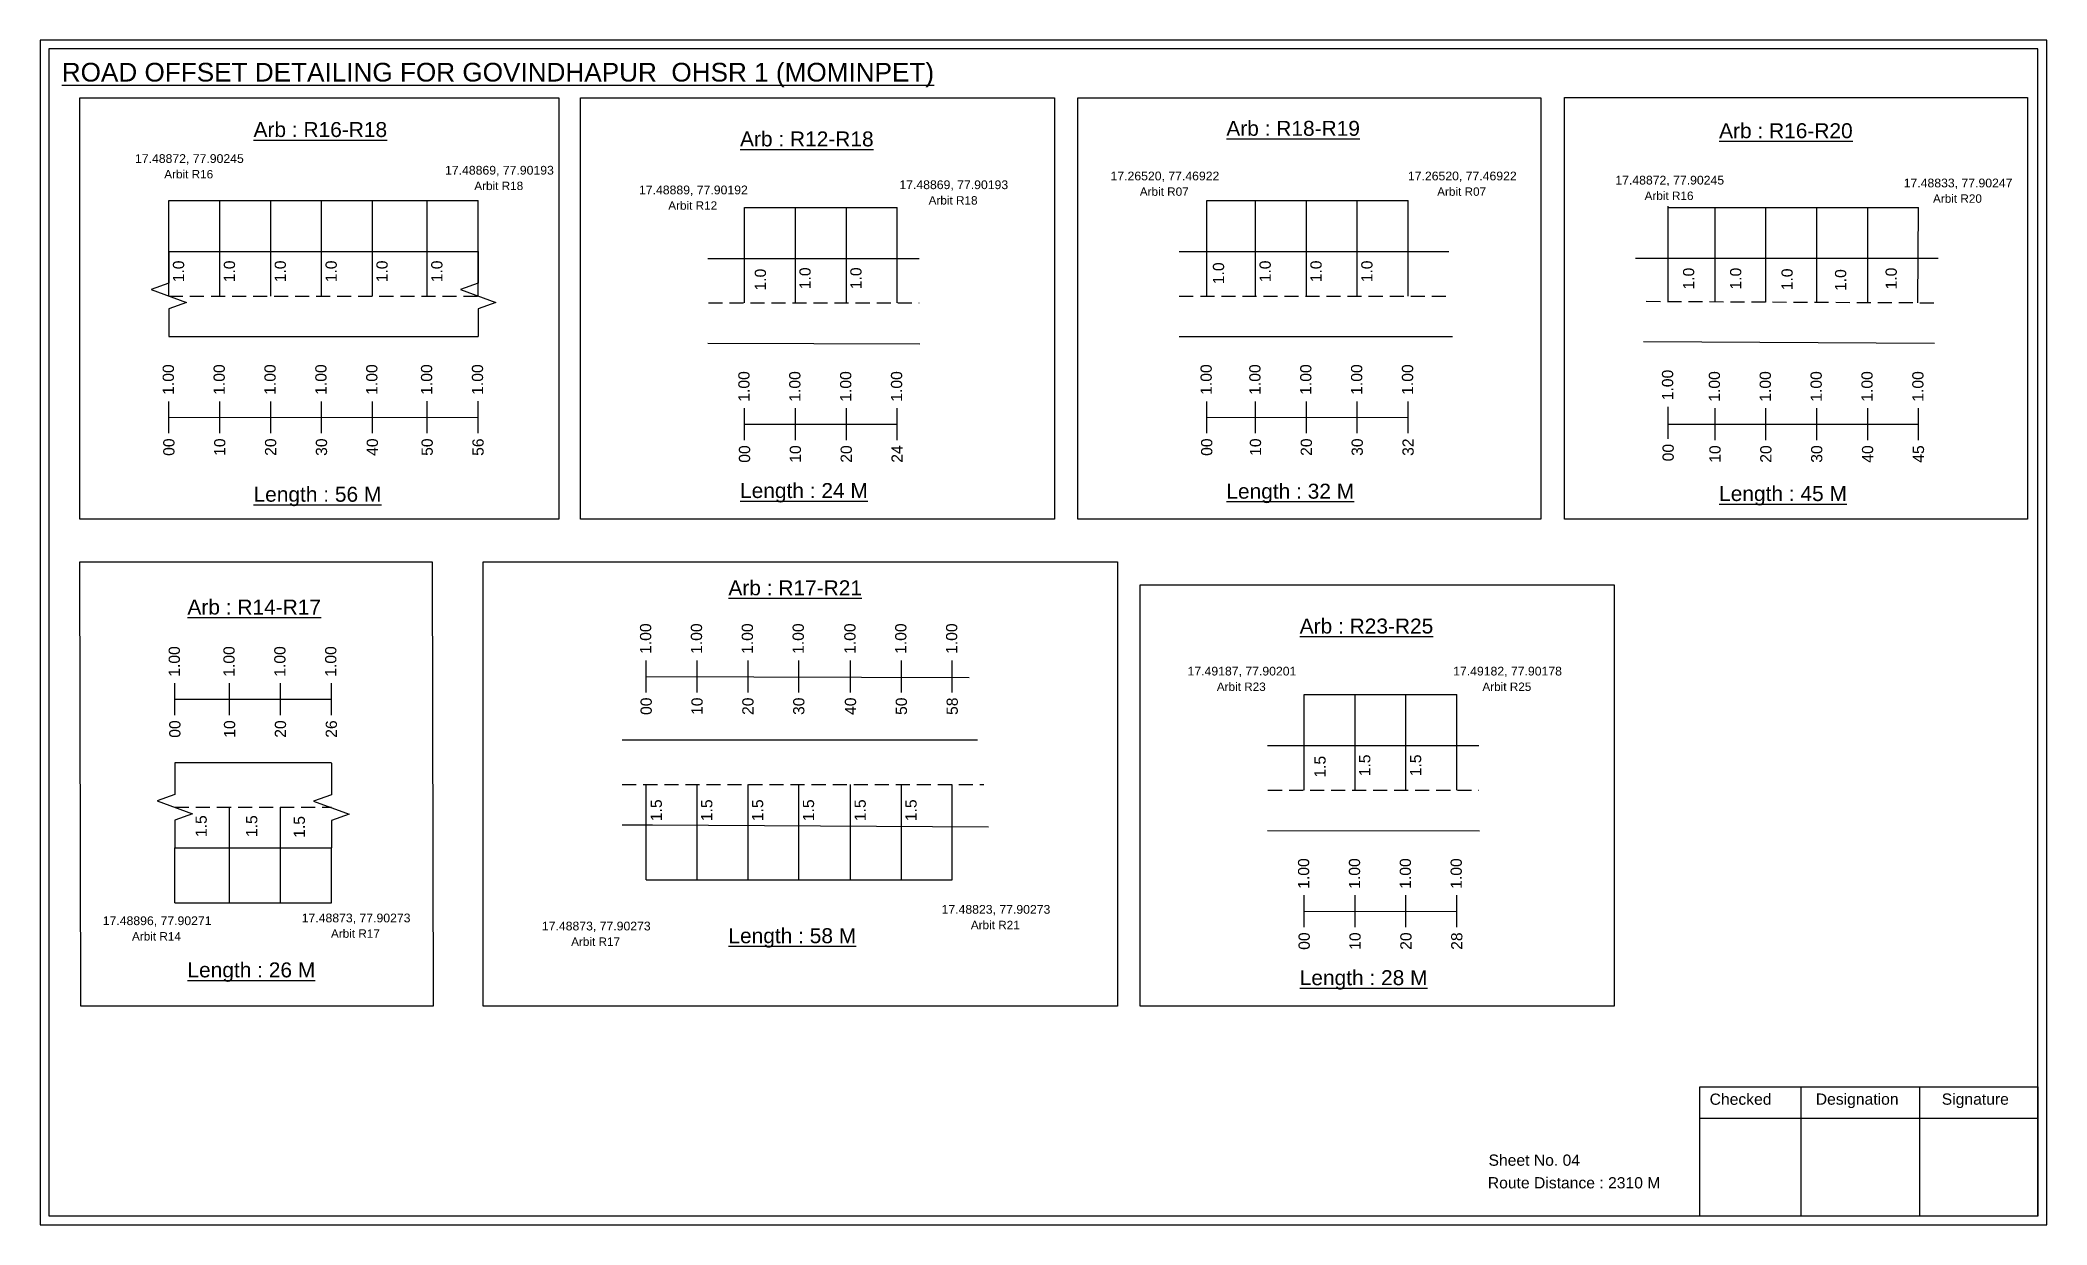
# Model space of a CAD drawing. Header units: inches. Extents: x 647 to 5432, y 46 to 1327.
# Drawn here: x 2893 to 3429, y 46 to 363 of the extents above; entities that cross this region are included whole.
import ezdxf

# ---------------------------------------------------------------- set-up
doc = ezdxf.new("R2010")
doc.units = ezdxf.units.IN
doc.header["$MEASUREMENT"] = 0
doc.linetypes.add('DASHED2', pattern=[0.375, 0.25, -0.125])
doc.layers.add('PDF_Geometry', color=7, linetype='Continuous')
doc.layers.add('PDF_Text', color=5, linetype='Continuous')
doc.styles.add('PDF Arial', font='arial.ttf')
doc.styles.get("Standard").update_dxf_attribs({"font": 'arial.ttf'})

msp = doc.modelspace()

# ---------------------------------------------------------------- texts
at = {"color": 242, "true_color": 0xcd2027}
for s, height, p in [('%%UROAD OFFSET DETAILING FOR GOVINDHAPUR  OHSR 1 (MOMINPET)', 5, (2898.68, 351.63)), ('%%UArb : R16-R18', 4, (2949.95, 336.8)), ('%%UArb : R12-R18', 4, (3080.01, 334.29)), ('%%UArb : R18-R19', 4, (3210.02, 337.12)), ('%%UArb : R16-R20', 4, (3341.75, 336.49)), ('%%ULength : 56 M', 4, (2949.95, 239.3)), ('%%ULength : 24 M', 4, (3080.01, 240.29)), ('%%ULength : 32 M', 4, (3210.02, 240.12)), ('%%ULength : 45 M', 4, (3341.75, 239.49)), ('%%UArb : R17-R21', 4, (3076.9, 214.29)), ('%%UArb : R14-R17', 4, (2932.28, 209.15)), ('%%UArb : R23-R25', 4, (3229.63, 204.07)), ('%%ULength : 58 M', 4, (3076.9, 121.29)), ('%%ULength : 26 M', 4, (2932.28, 112.15)), ('%%ULength : 28 M', 4, (3229.63, 110.07))]:
    msp.add_text(s, height=height, dxfattribs=at).set_placement(p)
at = {"color": 5}
for s, height, p in [('17.48872, 77.90245', 2.34, (2918.26, 329.87)), ('Arbit R16', 2.246, (2926.08, 325.74)), ('17.48869, 77.90193', 2.34, (3001.15, 326.75)), ('17.26520, 77.46922', 2.34, (3179.06, 325.21)), ('17.26520, 77.46922', 2.34, (3258.56, 325.21)), ('Arbit R18', 2.246, (3008.97, 322.62)), ('17.48889, 77.90192', 2.34, (3053, 321.48)), ('17.48869, 77.90193', 2.34, (3122.61, 322.87)), ('Arbit R07', 2.246, (3186.88, 321.08)), ('Arbit R07', 2.246, (3266.38, 321.08)), ('17.48872, 77.90245', 2.34, (3314.01, 324.1)), ('Arbit R16', 2.246, (3321.83, 319.97)), ('17.48833, 77.90247', 2.34, (3391.1, 323.34)), ('Arbit R12', 2.246, (3060.82, 317.36)), ('Arbit R18', 2.246, (3130.43, 318.74)), ('Arbit R20', 2.246, (3398.93, 319.22)), ('17.49187, 77.90201', 2.34, (3199.65, 192.85)), ('17.49182, 77.90178', 2.34, (3270.65, 192.85)), ('Arbit R23', 2.246, (3207.47, 188.72)), ('Arbit R25', 2.246, (3278.47, 188.72)), ('17.48873, 77.90273', 2.34, (2962.83, 126.86)), ('17.48823, 77.90273', 2.34, (3133.89, 129.16)), ('17.48896, 77.90271', 2.34, (2909.64, 126.12)), ('Arbit R14', 2.246, (2917.46, 122)), ('Arbit R17', 2.246, (2970.65, 122.74)), ('17.48873, 77.90273', 2.34, (3027.04, 124.7)), ('Arbit R21', 2.246, (3141.71, 125.03)), ('Arbit R17', 2.246, (3034.86, 120.57))]:
    msp.add_text(s, height=height, dxfattribs=at).set_placement(p)
for s, p in [('1.0', (2931.4, 297.96)), ('1.0', (2945, 297.96)), ('1.0', (2958.6, 297.96)), ('1.0', (2972.2, 297.96)), ('1.0', (2985.8, 297.96)), ('1.0', (3000.45, 297.96)), ('1.0', (3086.94, 295.76)), ('1.0', (3098.89, 296.12)), ('1.0', (3112.49, 296.12)), ('1.0', (3209.42, 297.46)), ('1.0', (3221.89, 297.96)), ('1.0', (3235.49, 297.96)), ('1.0', (3249.09, 297.96)), ('1.0', (3335.1, 296.03)), ('1.0', (3347.68, 296.03)), ('1.0', (3361.42, 295.83)), ('1.0', (3375.73, 295.64)), ('1.0', (3389.25, 296.05)), ('1.5', (3236.55, 165.54)), ('1.5', (3248.51, 165.91)), ('1.5', (3262.11, 165.91)), ('1.5', (3059.11, 153.91)), ('1.5', (3072.6, 153.91)), ('1.5', (3086.2, 153.91)), ('1.5', (3099.8, 153.91)), ('1.5', (3113.62, 153.91)), ('1.5', (3127.22, 153.91)), ('1.5', (2937.44, 149.66)), ('1.5', (2950.96, 149.66)), ('1.5', (2963.68, 149.46))]:
    msp.add_text(s, height=3, rotation=90).set_placement(p)
at = {"color": 217, "true_color": 0x93278f}
for s, p in [('1.00', (2928.66, 267.88)), ('1.00', (2942.26, 267.88)), ('1.00', (2955.86, 267.88)), ('1.00', (2969.46, 267.88)), ('1.00', (2983.06, 267.88)), ('1.00', (2997.71, 267.88)), ('1.00', (3011.31, 267.88)), ('1.00', (3082.55, 266.04)), ('1.00', (3096.15, 266.04)), ('1.00', (3109.75, 266.04)), ('1.00', (3123.35, 266.04)), ('1.00', (3206.11, 267.88)), ('1.00', (3219.15, 267.88)), ('1.00', (3232.75, 267.88)), ('1.00', (3246.35, 267.88)), ('1.00', (3259.95, 267.88)), ('1.00', (3329.47, 266.43)), ('1.00', (3341.99, 266.04)), ('1.00', (3355.59, 266.04)), ('1.00', (3369.19, 266.04)), ('1.00', (3382.79, 266.04)), ('1.00', (3396.39, 266.04)), ('00', (2928.81, 251.56)), ('10', (2942.41, 251.56)), ('20', (2956.01, 251.56)), ('30', (2969.61, 251.56)), ('40', (2983.21, 251.56)), ('50', (2997.86, 251.56)), ('56', (3011.46, 251.56)), ('00', (3082.7, 249.72)), ('10', (3096.3, 249.72)), ('20', (3109.9, 249.72)), ('24', (3123.5, 249.72)), ('00', (3206.26, 251.56)), ('10', (3219.3, 251.56)), ('20', (3232.9, 251.56)), ('30', (3246.5, 251.56)), ('32', (3260.1, 251.56)), ('00', (3329.62, 250.1)), ('10', (3342.14, 249.72)), ('20', (3355.74, 249.72)), ('30', (3369.34, 249.72)), ('40', (3382.94, 249.72)), ('45', (3396.54, 249.72)), ('1.00', (3056.26, 198.62)), ('1.00', (3069.86, 198.62)), ('1.00', (3083.46, 198.62)), ('1.00', (3097.06, 198.62)), ('1.00', (3110.88, 198.62)), ('1.00', (3124.48, 198.62)), ('1.00', (3138.08, 198.62)), ('1.00', (2930.26, 192.52)), ('1.00', (2944.89, 192.52)), ('1.00', (2958.49, 192.52)), ('1.00', (2972.09, 192.52)), ('00', (3056.41, 182.3)), ('10', (3070.01, 182.3)), ('20', (3083.61, 182.3)), ('30', (3097.21, 182.3)), ('40', (3111.03, 182.3)), ('50', (3124.63, 182.3)), ('58', (3138.23, 182.3)), ('00', (2930.41, 176.2)), ('10', (2945.04, 176.2)), ('20', (2958.64, 176.2)), ('26', (2972.24, 176.2)), ('1.00', (3232.17, 135.83)), ('1.00', (3245.77, 135.83)), ('1.00', (3259.37, 135.83)), ('1.00', (3272.97, 135.83)), ('00', (3232.32, 119.51)), ('10', (3245.92, 119.51)), ('20', (3259.52, 119.51)), ('28', (3273.12, 119.51))]:
    msp.add_text(s, height=3, rotation=90, dxfattribs=at).set_placement(p)
for s, p in [('Sheet No. 04', (3280.11, 61.79)), ('Route Distance : 2310 M', (3279.92, 55.74))]:
    msp.add_text(s, height=3).set_placement(p)
at = {"layer": 'PDF_Text', "color": 7, "attachment_point": 7, "style": 'PDF Arial'}
for s, insert, char_height in [('Checked', (3339.22, 78.04), 3.001), ('Designation', (3367.59, 77.2), 3.0006), ('Signature', (3401.27, 77.2), 3.001)]:
    msp.add_mtext(s, dxfattribs=dict(at, insert=insert, char_height=char_height))

# ---------------------------------------------------------------- linework, layer by layer
at = {"color": 5}
for p, q in [((2927.33, 319.82), (3009.98, 319.82)), ((3081.23, 317.98), (3122.03, 317.98)), ((3204.79, 319.82), (3258.62, 319.82)), ((3328.14, 317.98), (3395.07, 317.98)), ((3230.84, 187.77), (3271.64, 187.77)), ((3054.94, 138.18), (3136.75, 138.21)), ((2928.93, 132.08), (2970.76, 132.08))]:
    msp.add_line(p, q, dxfattribs=at)
for p, q in [((2927.33, 294.28), (2927.33, 319.82)), ((2940.93, 294.28), (2940.93, 319.82)), ((2954.53, 294.28), (2954.53, 319.82)), ((2968.13, 294.28), (2968.13, 319.82)), ((2981.73, 294.28), (2981.73, 319.82)), ((2996.38, 294.29), (2996.38, 319.82)), ((3009.98, 294.29), (3009.98, 319.82)), ((3081.23, 292.45), (3081.23, 317.98)), ((3094.83, 292.45), (3094.83, 317.98)), ((3108.43, 292.45), (3108.43, 317.98)), ((3122.03, 292.45), (3122.03, 317.98)), ((3204.79, 294.28), (3204.79, 319.82)), ((3217.82, 294.28), (3217.82, 319.82)), ((3231.42, 294.28), (3231.42, 319.82)), ((3245.02, 294.28), (3245.02, 319.82)), ((3258.62, 294.28), (3258.62, 319.82)), ((3328.14, 292.74), (3328.14, 318.28)), ((3340.67, 292.69), (3340.67, 317.98)), ((3354.27, 292.64), (3354.27, 317.98)), ((3367.87, 292.7), (3367.87, 317.98)), ((3381.47, 292.44), (3381.47, 317.98)), ((3394.84, 292.48), (3395.07, 317.98)), ((2927.33, 306.17), (3009.98, 306.17)), ((3197.44, 306.17), (3269.48, 306.17)), ((3071.39, 304.33), (3127.88, 304.33)), ((3400.31, 304.31), (3319.36, 304.31)), ((2927.33, 283.48), (3009.98, 283.48)), ((3071.39, 281.65), (3128.1, 281.52)), ((3197.44, 283.48), (3270.48, 283.48)), ((3321.57, 282.1), (3399.3, 281.67)), ((3230.84, 162.23), (3230.84, 187.77)), ((3244.44, 162.23), (3244.44, 187.77)), ((3258.04, 162.23), (3258.04, 187.77)), ((3271.64, 162.23), (3271.64, 187.77)), ((3143.48, 175.6), (3048.53, 175.6)), ((3221.01, 174.12), (3277.49, 174.12)), ((2970.76, 169.5), (2928.93, 169.5)), ((3054.94, 138.18), (3054.94, 163.72)), ((3068.54, 138.18), (3068.54, 163.72)), ((3082.14, 138.18), (3082.14, 163.72)), ((3095.74, 138.18), (3095.74, 163.72)), ((3109.55, 138.18), (3109.55, 163.72)), ((3123.15, 138.18), (3123.15, 163.72)), ((3136.75, 138.18), (3136.75, 163.72)), ((2943.56, 132.08), (2943.56, 157.62)), ((2957.16, 132.08), (2957.16, 157.62)), ((3221.01, 151.43), (3277.72, 151.3)), ((2928.93, 146.82), (2954.49, 146.82)), ((2928.93, 132.08), (2928.93, 146.82)), ((2954.49, 146.82), (2970.76, 146.82)), ((2970.76, 132.08), (2970.76, 146.82))]:
    msp.add_line(p, q)
at = {"linetype": 'DASHED2', "ltscale": 15}
for p, q in [((2927.33, 294.29), (3009.98, 294.29)), ((3071.54, 292.45), (3127.88, 292.45)), ((3197.44, 294.28), (3269.98, 294.28)), ((3322.29, 292.89), (3400.57, 292.48)), ((3048.53, 163.72), (3145.2, 163.72)), ((3221.15, 162.23), (3277.49, 162.23)), ((2928.93, 157.62), (2970.76, 157.62))]:
    msp.add_line(p, q, dxfattribs=at)
at = {"color": 217, "true_color": 0x93278f}
for p, q in [((2927.33, 257.59), (2927.33, 266.14)), ((2940.93, 257.59), (2940.93, 266.14)), ((2954.53, 257.59), (2954.53, 266.14)), ((2968.13, 257.59), (2968.13, 266.14)), ((2981.73, 257.59), (2981.73, 266.14)), ((2996.38, 257.59), (2996.38, 266.15)), ((3009.98, 257.59), (3009.98, 266.15)), ((3081.23, 255.75), (3081.23, 264.31)), ((3094.83, 255.75), (3094.83, 264.31)), ((3108.43, 255.75), (3108.43, 264.31)), ((3122.03, 255.75), (3122.03, 264.31)), ((3204.79, 257.59), (3204.79, 266.14)), ((3217.82, 257.59), (3217.82, 266.14)), ((3231.42, 257.59), (3231.42, 266.14)), ((3245.02, 257.59), (3245.02, 266.14)), ((3258.62, 257.59), (3258.62, 266.14)), ((3328.14, 256.13), (3328.14, 264.69)), ((3340.67, 255.74), (3340.67, 264.3)), ((3354.27, 255.74), (3354.27, 264.3)), ((3367.87, 255.74), (3367.87, 264.3)), ((3381.47, 255.74), (3381.47, 264.3)), ((3395.07, 255.74), (3395.07, 264.3)), ((2927.33, 261.85), (3009.98, 261.87)), ((3081.23, 260.02), (3122.03, 260.03)), ((3204.79, 261.86), (3258.62, 261.87)), ((3328.14, 260.01), (3395.07, 260.03)), ((3054.94, 188.32), (3054.94, 196.88)), ((3068.54, 188.32), (3068.54, 196.88)), ((3082.14, 188.32), (3082.14, 196.88)), ((3095.74, 188.32), (3095.74, 196.88)), ((3109.55, 188.32), (3109.55, 196.88)), ((3123.15, 188.32), (3123.15, 196.88)), ((3136.75, 188.32), (3136.75, 196.88)), ((2928.93, 182.23), (2928.93, 190.78)), ((2943.56, 182.23), (2943.56, 190.78)), ((2957.16, 182.23), (2957.16, 190.78)), ((2970.76, 182.23), (2970.76, 190.78)), ((3054.94, 192.59), (3141.26, 192.35)), ((2928.93, 186.5), (2970.76, 186.5)), ((3230.84, 125.53), (3230.84, 134.09)), ((3230.84, 129.8), (3271.64, 129.81)), ((3244.44, 125.53), (3244.44, 134.09)), ((3258.04, 125.53), (3258.04, 134.09)), ((3271.64, 125.53), (3271.64, 134.09))]:
    msp.add_line(p, q, dxfattribs=at)
for points in [[(2903.47, 347.3), (3031.56, 347.3), (3031.56, 234.62), (2903.47, 234.62)], [(3037.37, 347.3), (3164.12, 347.3), (3164.12, 234.62), (3037.37, 234.62)], [(3170.32, 347.3), (3294.13, 347.3), (3294.13, 234.62), (3170.32, 234.62)], [(3300.44, 347.34), (3424.24, 347.34), (3424.24, 234.66), (3300.44, 234.66)], [(2903.47, 223.23), (2997.71, 223.23), (2997.99, 104.41), (2903.75, 104.41)], [(3011.31, 223.23), (3180.92, 223.23), (3180.92, 104.41), (3011.31, 104.41)], [(3186.98, 217.09), (3313.73, 217.09), (3313.73, 104.41), (3186.98, 104.41)]]:
    msp.add_lwpolyline(points, close=True)
at = {"linetype": 'Continuous'}
for points in [[(2927.33, 306.17), (2927.33, 297.74), (2922.59, 296.01), (2932.07, 292.56), (2927.33, 290.83), (2927.33, 283.48)], [(3009.98, 306.17), (3009.98, 297.74), (3005.24, 296.01), (3014.73, 292.56), (3009.98, 290.83), (3009.98, 283.48)], [(2928.93, 169.5), (2928.93, 161.07), (2924.19, 159.35), (2933.67, 155.89), (2928.93, 154.17), (2928.93, 146.82)], [(2970.76, 169.42), (2970.76, 160.99), (2966.02, 159.27), (2975.5, 155.81), (2970.76, 154.09), (2970.76, 146.74)]]:
    msp.add_lwpolyline(points, dxfattribs=at)
msp.add_lwpolyline([(3048.53, 152.91), (3056.58, 152.91), (3146.44, 152.41)])
at = {"layer": 'PDF_Geometry'}
for points in [[(2892.9, 362.7), (2892.9, 45.99), (3429.37, 45.99), (3429.37, 362.7)], [(2895.23, 360.37), (2895.23, 48.41), (3426.95, 48.41), (3426.95, 360.37)]]:
    msp.add_lwpolyline(points, close=True, dxfattribs=at)
at = {"layer": 'PDF_Geometry', "color": 242, "true_color": 0xcc1f26}
msp.add_lwpolyline([(3426.95, 48.31), (3336.61, 48.31), (3336.61, 82.92), (3426.95, 82.92)], close=True, dxfattribs=at)
for points in [[(3363.59, 82.92), (3363.59, 48.31)], [(3395.32, 82.92), (3395.32, 48.31)], [(3336.61, 74.55), (3426.95, 74.55)]]:
    msp.add_lwpolyline(points, dxfattribs=at)

msp.set_redraw_order([(e.dxf.handle, doc.entitydb.next_handle()) for e in msp.query("TEXT MTEXT ATTDEF DIMENSION ARC_DIMENSION")])  # texts and dimensions are drawn at this point

doc.saveas('drawing.dxf')
